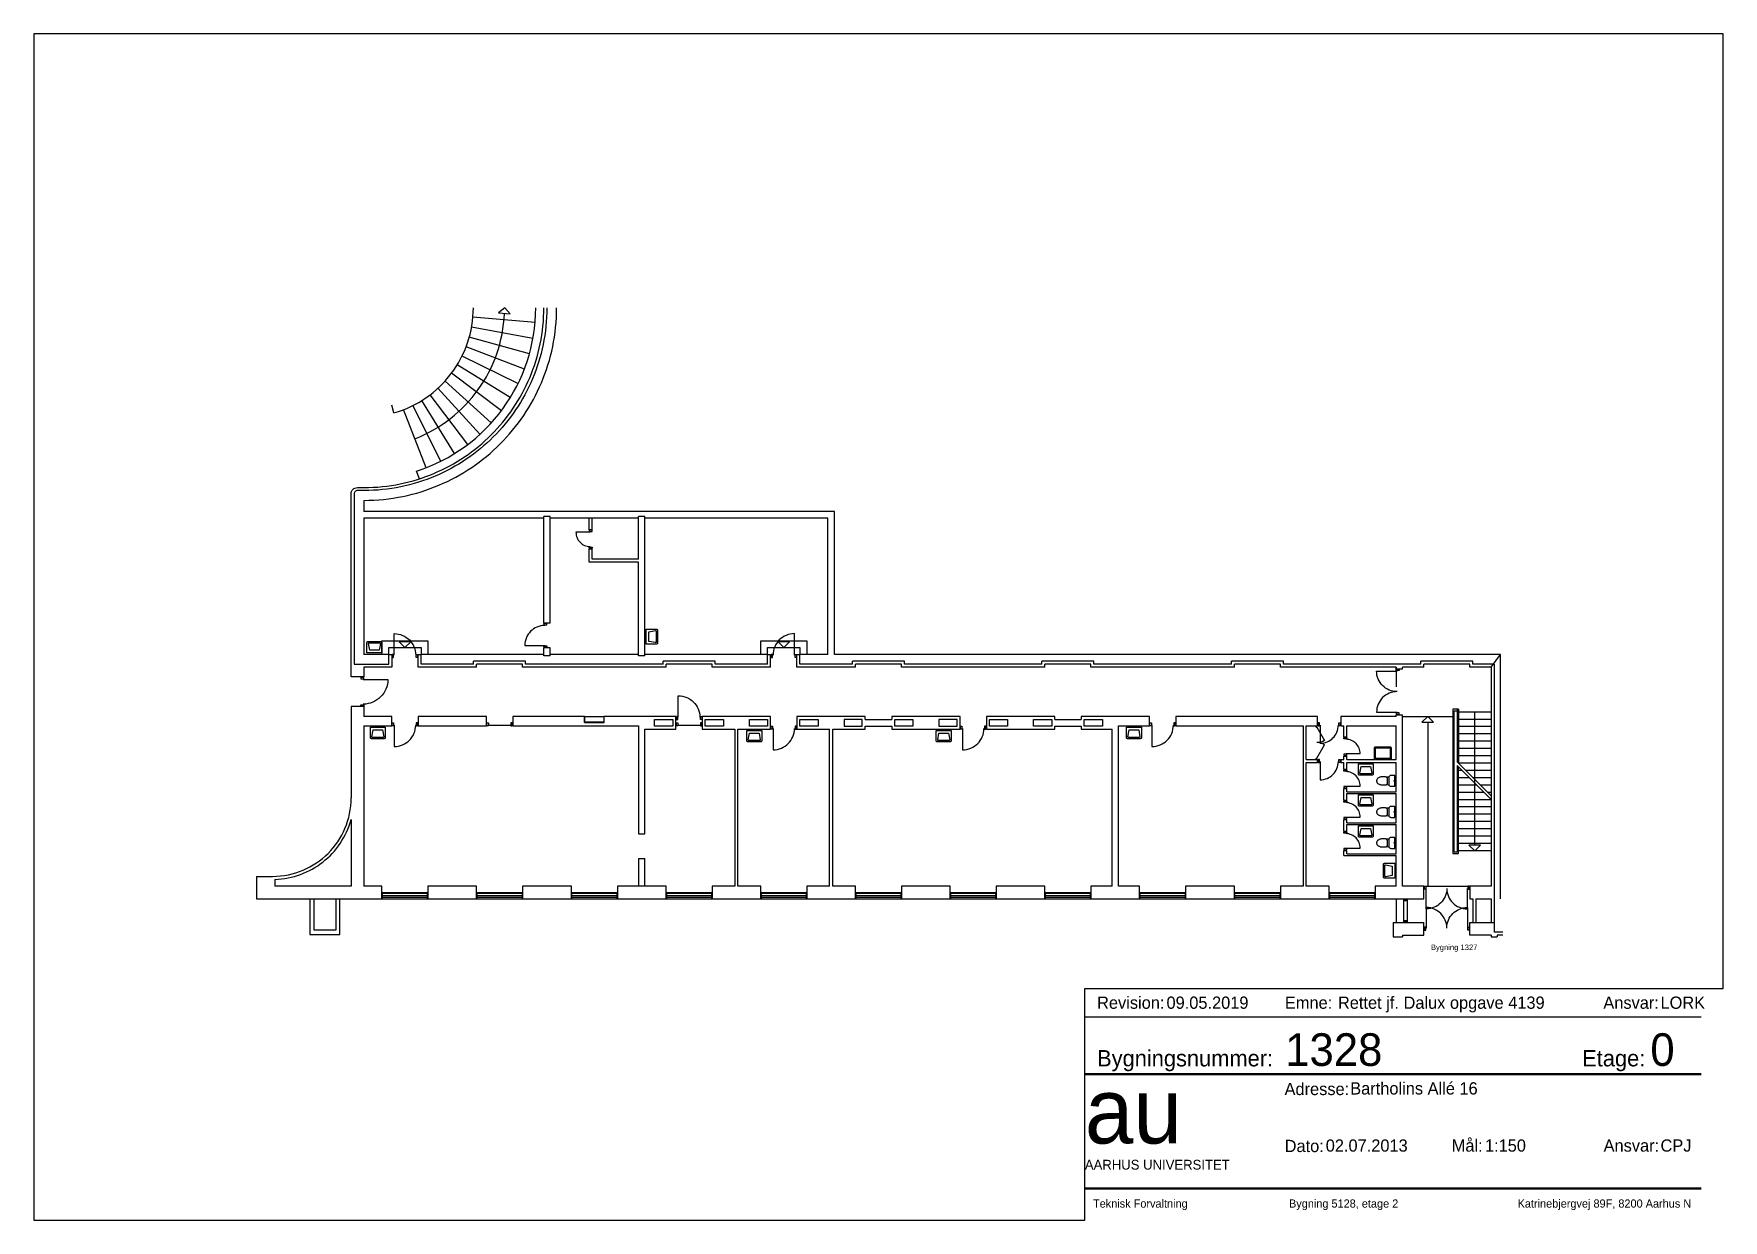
# Paper-space layout 'A3_pdf_liggende' of a CAD drawing. Header units: millimetres. Extents: x 0 to 414, y 0 to 291.
# The model-space entities are those that its viewports show. They can reach past a viewport. Long polylines and large blocks are cut down to what shows.
import ezdxf

# ---------------------------------------------------------------- set-up
doc = ezdxf.new("R2010")
doc.units = ezdxf.units.MM
doc.header["$LTSCALE"] = 100
doc.linetypes.add('HIDDEN', pattern=[5, 4, -1])
for name, color, linetype in [('A10--T', 1, 'Continuous'), ('A12----', 1, 'Continuous'), ('A21----', 7, 'Continuous'), ('a22--l-', 1, 'Continuous'), ('A22--U-', 3, 'Continuous'), ('A24----', 1, 'Continuous'), ('A314---', 1, 'Continuous'), ('A314-S-', 8, 'Continuous'), ('A321---', 1, 'Continuous'), ('A59----', 2, 'Continuous'), ('A89--Y-', 12, 'Continuous')]:
    doc.layers.add(name, color=color, linetype=linetype)
doc.layers.add('tegningsopsætning', color=7, linetype='Continuous', lineweight=50)
doc.styles.add('ARIAL', font='arial.ttf')
doc.styles.add('ISO', font='ISO')
doc.styles.add('tegningshoved str 3', font='', dxfattribs={"height": 3})
doc.styles.add('tegningshoved str 8', font='', dxfattribs={"height": 8})
doc.styles.get('tegningshoved str 3').set_extended_font_data('AU Passata')
doc.styles.get('tegningshoved str 8').set_extended_font_data('AU Passata')

psp = doc.layouts.new('A3_pdf_liggende')

msp = doc.modelspace()

# ---------------------------------------------------------------- texts
at = {"layer": 'A10--T', "insert": (-138954306.2748339, 257875380.8137991), "char_height": 200, "attachment_point": 1, "style": 'ARIAL'}
msp.add_mtext_dynamic_manual_height_columns('Bygning 1327', width=2016.190558969975, gutter_width=12.5, heights=[0], dxfattribs=at)

# ---------------------------------------------------------------- blocks, each defined once
blk = doc.blocks.new('Tegningshoved')
at = {"layer": 'tegningsopsætning'}
for points in [[(0, 28), (151, 28)], [(0, 0), (151, 0)]]:
    blk.add_lwpolyline(points, dxfattribs=at)
at = {"layer": 'tegningsopsætning', "attachment_point": 1}
for s, width, insert, char_height in [('{\\fAU Passata|b0|i0|c0|p34;Bygningsnummer:}', 14.03900471071165, (3, 33.88922170289322), 4), ('{\\fAU Passata|b0|i0|c0|p34;Etage:}', 14.03900471071165, (121.8182971582273, 33.88922170289311), 4), ('{\\fAU Passata|b0|i0|c0|p34;Adresse:}', 14.03900471071165, (48.9167596613179, 25.85582350416337), 3), ('{\\fAU Passata|b0|i0|c0|p34;Mål:}', 14.03900471071165, (89.85481237620115, 12), 3), ('{\\fAU Passata|b0|i0|c0|p34;Dato:}', 14.03900471071165, (48.94084673194663, 11.89754353429782), 3), ('{\\fAU Passata|b0|i0|c0|p34;Ansvar:}', 14.03900471071165, (127.0638970821128, 12), 3), ('{\\fAU Passata|b0|i0|c0|p34;AARHUS UNIVERSITET}', 76.89423923080062, (0, 7), 2.4)]:
    blk.add_mtext_dynamic_manual_height_columns(s, width=width, gutter_width=1250, heights=[0], dxfattribs=dict(at, insert=insert, char_height=char_height))
at = {"layer": 'tegningsopsætning', "attachment_point": 1, "style": 'ISO'}
for s, width, heights, insert, char_height in [('{\\fAU Peto|b0|i0|c0|p82;au}', 20.89139459451155, [10], (0, 27), 16), ('{\\fAU Passata Light|b0|i0|c0|p34;Teknisk Forvaltning^I^I^I^IBygning 5128, etage 2^I^I^I^IKatrinebjergvej 89F, 8200 Aarhus N^I^I}', 148.2946488138783, [0], (2, -2.709877574502343), 2)]:
    blk.add_mtext_dynamic_manual_height_columns(s, width=width, gutter_width=1250, heights=heights, dxfattribs=dict(at, insert=insert, char_height=char_height))
blk = doc.blocks.new('aml. tegningshoved blok')
blk.add_blockref('Tegningshoved', (-156.3599998323257, 7.799705470275654))
at = {"layer": 'tegningsopsætning'}
for tag, p, height, style in [('XXXX', (-107.2836100209864, 37.79970547027565), 8, 'tegningshoved str 8'), ('X', (-17.84408773087836, 37.79970547027565), 8, 'tegningshoved str 8'), ('XXX', (-91.35999983232574, 30.79970547027565), 3, 'tegningshoved str 3'), ('XX.XX.2012', (-97.35999983232574, 16.79970547027565), 3, 'tegningshoved str 3'), ('1:XXX', (-58.35999983232574, 16.79970547027565), 3, 'tegningshoved str 3'), ('XXX', (-15.35999983232574, 16.79970547027565), 3, 'tegningshoved str 3')]:
    blk.add_attdef(tag, p, '', height=height, dxfattribs=dict(at, style=style))
blk = doc.blocks.new('Rev. blok')
for points in [[(-151, 11.00000005924682), (0, 11.00000005924682)], [(-151, 4.000000059246815), (0, 4.000000059246815)]]:
    blk.add_lwpolyline(points)
at = {"char_height": 3, "attachment_point": 1, "style": 'tegningshoved str 3'}
for s, insert in [('Revision:', (-148, 9.000000059246815)), ('Emne:', (-102, 9.000000059246815)), ('Ansvar:', (-24, 9.000000059246815))]:
    blk.add_mtext_dynamic_manual_height_columns(s, width=7, gutter_width=15, heights=[0], dxfattribs=dict(at, insert=insert))
at = {"style": 'tegningshoved str 3'}
for tag, p in [('XX.XX.2012', (-131, 6.000000059246815)), ('XXX', (-89, 6.000000059246815)), ('XXX', (-10, 6.000000059246815))]:
    blk.add_attdef(tag, p, '', height=3, dxfattribs=at)
blk = doc.blocks.new('V169A3')
for p, q in [((1690, 204.9999999999927), (0, 204.9999999999927)), ((1690, 54.99999999998909), (0, 54.99999999998909))]:
    blk.add_line(p, q)
blk = doc.blocks.new('PIL')
for p, q in [((0, 0), (-212.1320343559637, -212.1320343559637)), ((0, 7.276e-12), (212.1320343559637, -212.1320343559564)), ((-212.1320343559637, -212.1320343559637), (212.1320343559746, -212.1320343559637))]:
    blk.add_line(p, q)
blk = doc.blocks.new('D169D')
for points in [[(20, 110), (70, 110), (70, 0), (20, 0)], [(1670, 0), (1670, 110), (1620, 110), (1620, 0)]]:
    blk.add_lwpolyline(points, close=True)
for points in [[(844.9999999999982, 30, -0.4142135623730951), (89.99999999999454, -725.0000000000036), (89.99999999999454, 30)], [(844.9999999999964, 30, 0.4142135623730951), (1600, -725.0000000000036), (1600, 30)]]:
    blk.add_lwpolyline(points, format="xyb")
blk = doc.blocks.new('HV')
for points in [[(-235, -470, -0.4142135623730951), (-275, -430), (-275, -50), (275, -50), (275, -430, -0.4142135623730951), (235, -470)], [(-200.9562515292782, -420, -0.4689210488120354), (-220.6218916289799, -396.3582147963461), (-175, -150), (175, -150), (220.6218916289799, -396.3582147963461, -0.4689210488120356), (200.9562515292782, -420)]]:
    blk.add_lwpolyline(points, format="xyb", close=True)
blk = doc.blocks.new('TOI')
blk.add_lwpolyline([(-200, -200, 0.4142135623730951), (-125, -275), (125, -275, 0.4142135623730951), (200, -200), (200, -50), (-200, -50)], format="xyb", close=True)
blk.add_lwpolyline([(-132.2446960051893, -274.6492758400746), (-141.9837119652075, -375.0000000091859, 0.0557223020200318), (-149.9999999974971, -446.7073538793193), (-150, -500, 0.067325895239371), (-137.8636622487393, -589.7227315415512, 0.0797058162322264), (-106.0660171779746, -659.4284078790515, 0.1071248465941432), (-53.87955436162883, -710.0635837497539, 0.1401255773500056), (0, -725.4658166501031, 0.1401255773500056), (53.87955436162883, -710.0635837497539, 0.107124846594143), (106.0660171779746, -659.4284078790515, 0.0797058162323701), (137.8636622487684, -589.7227315414348, 0.0673258952392976), (150, -500), (150, -446.7073538793193, 0.0557223020191417), (141.9837119679651, -375.00000001031), (132.2446959978188, -274.6492758227178)], format="xyb")
blk.add_lwpolyline([(141.9837119581352, -375), (94.29769421648234, -325), (-94.29769421202946, -325), (-141.9837119589502, -375)])
at = {"const_width": 19.75}
blk.add_lwpolyline([(-10.125, -96.95899457277847, 1), (10.125, -96.95899457277847, 1)], format="xyb", close=True, dxfattribs=at)
blk = doc.blocks.new('RENGVASK')
blk.add_line((-305, -35), (305, -35))
blk.add_lwpolyline([(300, 0, -0.4142135623730951), (305, -5), (305, -425, -0.4142135623730951), (270, -460), (-270, -460, -0.4142135623730951), (-305, -425), (-305, -5, -0.4142135623730951), (-300, 0)], format="xyb", close=True)
blk.add_lwpolyline([(260, -35, -0.4142135623730951), (270, -45), (270, -415, -0.4142135623730951), (260, -425), (-260, -425, -0.4142135623730951), (-270, -415), (-270, -45, -0.4142135623730951), (-260, -35)], format="xyb")
blk = doc.blocks.new('D71V')
for p, q in [((70, 110.0424046834014), (20, 110.0424046834014)), ((20, 110.0424046834014), (20, 0.0424046834014007)), ((20, 0.0424046834014007), (70, 0.0424046834014007)), ((70, 0.0424046834014007), (70, 110.0424046834014)), ((90, 28.39798818088457), (90, -491.6020118191154)), ((639.9999999999927, 0.0424046834014007), (639.9999999999927, 110.0424046834014)), ((639.9999999999927, 110.0424046834014), (689.9999999999927, 110.0424046834014)), ((689.9999999999927, 0.0424046834014007), (639.9999999999927, 0.0424046834014007)), ((689.9999999999927, 110.0424046834014), (689.9999999999927, 0.0424046834014007))]:
    blk.add_line(p, q)
blk.add_arc((91.4526085618927, 37.01359868510917), 528.617606347337, 269.8425545354011, 359.0661302777675)
blk = doc.blocks.new('D85V')
for points in [[(70, 110.0424046834014), (20, 110.0424046834014), (20, 0.0424046834014007), (70, 0.0424046834014007)], [(830, 0.0424046834014007), (780, 0.0424046834014007), (780, 110.0424046834014), (830, 110.0424046834014)]]:
    blk.add_lwpolyline(points, close=True)
blk.add_lwpolyline([(90, 30.0424046834014), (90, -639.9575953165986, 0.4142135623730951), (760, 30.0424046834014)], format="xyb")
blk = doc.blocks.new('D97V')
for points in [[(20, 0), (20, 110), (70, 110), (70, 0)], [(950, 0), (950, 110), (900, 110), (900, 0)]]:
    blk.add_lwpolyline(points, close=True)
blk.add_lwpolyline([(90, 30), (90, -760, 0.4142135623730951), (880, 30, 0.4142135623730951)], format="xyb")
blk = doc.blocks.new('V169')
for p, q in [((-10, 110), (-1680, 110)), ((-10, 50), (-1680, 50))]:
    blk.add_line(p, q)
blk.add_lwpolyline([(-9.999999999992724, 7.276e-12), (-10, 230), (-1680, 230), (-1680, -7.276e-12)], close=True)
blk = doc.blocks.new('D109H')
for points in [[(-1070, 109.9999999999927), (-1020, 109.9999999999927), (-1020, 0), (-1070, 0)], [(-19.99999999999272, 110), (-69.99999999999272, 110), (-69.99999999999272, 3.638e-12), (-19.99999999999272, 3.638e-12)]]:
    blk.add_lwpolyline(points, close=True)
blk.add_lwpolyline([(-89.99999999999272, 30.00000000000364), (-89.99999999999272, -879.9999999999854, -0.4142135623730933), (-1000, 30)], format="xyb")
blk = doc.blocks.new('D97H')
for points in [[(-950, 110), (-900, 110), (-900, 0), (-950, 0)], [(-20, 0), (-20, 110), (-70, 110), (-70, 0)]]:
    blk.add_lwpolyline(points, close=True)
blk.add_lwpolyline([(-90, 30), (-90, -760, -0.4142135623730951), (-880, 30)], format="xyb")
blk = doc.blocks.new('D91H')
for points in [[(-839.9999999999927, 110.0424046833978), (-889.9999999999927, 110.0424046833978), (-889.9999999999927, 0.0424046833977627), (-839.9999999999927, 0.0424046833977627)], [(-19.99999999999272, 0.0424046833977627), (-69.99999999999272, 0.0424046833977627), (-69.99999999999272, 110.0424046833978), (-19.99999999999272, 110.0424046833978)]]:
    blk.add_lwpolyline(points, close=True)
blk.add_lwpolyline([(-819.9999999999927, 30.04240468339776, 0.4142135623730951), (-89.99999999999272, -699.9575953166022), (-89.99999999999272, 30.04240468339776)], format="xyb")

# ---------------------------------------------------------------- linework, layer by layer
msp.add_line((-138952097.2756885, 257885576.7721266), (-138951747.2756885, 257886046.7721266))
at = {"layer": 'A12----'}
for p, q in [((-138993507.2756885, 257891706.7721266), (-138993507.2756885, 257891296.7721266)), ((-138976217.2756885, 257891296.7721267), (-138993507.2756885, 257891296.7721266)), ((-138976217.2756884, 257886046.7721266), (-138976217.2756885, 257891296.7721267)), ((-138993507.2756885, 257891046.7721266), (-138993507.2756885, 257886046.7721266)), ((-138986897.2756885, 257891046.7721266), (-138993507.2756885, 257891046.7721266)), ((-138983417.2756885, 257891046.7721266), (-138986667.2756885, 257891046.7721266)), ((-138976467.2756885, 257891046.7721266), (-138983187.2756885, 257891046.7721266)), ((-138976467.2756885, 257886046.7721266), (-138976467.2756885, 257891046.7721266)), ((-138992597.2756885, 257886046.7721266), (-138993507.2756885, 257886046.7721266)), ((-138986897.2756885, 257886046.7721266), (-138991407.2756885, 257886046.7721267)), ((-138983417.2756885, 257886046.7721267), (-138986667.2756885, 257886046.7721266)), ((-138978677.2756885, 257886046.7721266), (-138983187.2756885, 257886046.7721266)), ((-138976467.2756885, 257886046.7721266), (-138977487.2756885, 257886046.7721267)), ((-138951747.2756885, 257886046.7721266), (-138976217.2756884, 257886046.7721266)), ((-138951747.2756885, 257877056.7721267), (-138951747.2756885, 257886046.7721266))]:
    msp.add_line(p, q, dxfattribs=at)
for points in [[(-138995492.2756885, 257877056.7721267), (-138995492.2756885, 257875756.7721266), (-138994392.2756885, 257875756.7721266), (-138994392.2756885, 257877056.7721267)], [(-138994542.2756885, 257877056.7721267), (-138994542.2756885, 257875906.7721266), (-138995342.2756885, 257875906.7721266), (-138995342.2756885, 257877056.7721266)]]:
    msp.add_lwpolyline(points, dxfattribs=at)
msp.add_arc((-138993507.2756885, 257898786.7721266), 7079.999999999985, 270, 0, dxfattribs=at)
at = {"layer": 'A21----'}
for p, q in [((-138991517.2756885, 257886046.7721267), (-138991407.2756885, 257886046.7721267)), ((-138991517.2756884, 257885576.7721266), (-138991517.2756885, 257886046.7721267)), ((-138989367.2756885, 257885576.7721266), (-138991517.2756884, 257885576.7721266)), ((-138991407.2756885, 257885686.7721266), (-138991407.2756885, 257886046.7721267)), ((-138989477.2756885, 257885686.7721266), (-138991407.2756885, 257885686.7721266)), ((-138989477.2756885, 257885686.7721266), (-138989477.2756885, 257885796.7721267)), ((-138987567.2756885, 257885796.7721266), (-138989477.2756885, 257885796.7721267)), ((-138987677.2756885, 257885686.7721266), (-138989367.2756885, 257885686.7721266)), ((-138989367.2756885, 257885576.7721266), (-138989367.2756885, 257885686.7721266)), ((-138987677.2756885, 257885576.7721266), (-138987677.2756885, 257885686.7721266)), ((-138982407.2756885, 257885576.7721266), (-138987677.2756885, 257885576.7721266)), ((-138987567.2756885, 257885686.7721267), (-138987567.2756885, 257885796.7721266)), ((-138982517.2756885, 257885686.7721266), (-138987567.2756885, 257885686.7721267)), ((-138982517.2756885, 257885686.7721266), (-138982517.2756885, 257885796.7721267)), ((-138980607.2756885, 257885796.7721266), (-138982517.2756885, 257885796.7721267)), ((-138980717.2756885, 257885686.7721267), (-138982407.2756885, 257885686.7721267)), ((-138982407.2756885, 257885576.7721266), (-138982407.2756885, 257885686.7721267)), ((-138980717.2756885, 257885576.7721266), (-138980717.2756885, 257885686.7721267)), ((-138978567.2756885, 257885576.7721266), (-138980717.2756885, 257885576.7721266)), ((-138980607.2756885, 257885686.7721267), (-138980607.2756885, 257885796.7721266)), ((-138978677.2756885, 257885686.7721266), (-138980607.2756885, 257885686.7721267)), ((-138978677.2756885, 257885686.7721266), (-138978677.2756885, 257886046.7721266)), ((-138978677.2756885, 257886046.7721266), (-138978567.2756885, 257886046.7721266)), ((-138978567.2756885, 257885576.7721266), (-138978567.2756885, 257886046.7721266)), ((-138977597.2756885, 257885576.7721266), (-138977597.2756885, 257886046.7721267)), ((-138977597.2756885, 257886046.7721267), (-138977487.2756885, 257886046.7721267)), ((-138975447.2756885, 257885576.7721266), (-138977597.2756885, 257885576.7721266)), ((-138977487.2756885, 257885686.7721267), (-138977487.2756885, 257886046.7721267)), ((-138975557.2756885, 257885686.7721266), (-138977487.2756885, 257885686.7721267)), ((-138975557.2756885, 257885686.7721266), (-138975557.2756885, 257885796.7721266)), ((-138973647.2756885, 257885796.7721267), (-138975557.2756885, 257885796.7721266)), ((-138973757.2756885, 257885686.7721266), (-138975447.2756884, 257885686.7721267)), ((-138975447.2756885, 257885576.7721266), (-138975447.2756884, 257885686.7721267)), ((-138973757.2756885, 257885576.7721266), (-138973757.2756885, 257885686.7721266)), ((-138968487.2756885, 257885576.7721266), (-138973757.2756885, 257885576.7721266)), ((-138973647.2756885, 257885686.7721266), (-138973647.2756885, 257885796.7721267)), ((-138968597.2756885, 257885686.7721267), (-138973647.2756885, 257885686.7721266)), ((-138968597.2756885, 257885686.7721267), (-138968597.2756885, 257885796.7721267)), ((-138966687.2756885, 257885796.7721266), (-138968597.2756885, 257885796.7721267)), ((-138968487.2756885, 257885576.7721266), (-138968487.2756885, 257885686.7721266)), ((-138966797.2756885, 257885686.7721266), (-138968487.2756885, 257885686.7721266)), ((-138966797.2756885, 257885576.7721266), (-138966797.2756885, 257885686.7721266)), ((-138961527.2756885, 257885576.7721266), (-138966797.2756885, 257885576.7721266)), ((-138966687.2756885, 257885686.7721266), (-138966687.2756885, 257885796.7721266)), ((-138961637.2756885, 257885686.7721266), (-138966687.2756885, 257885686.7721266)), ((-138961637.2756885, 257885686.7721266), (-138961637.2756885, 257885796.7721267)), ((-138959727.2756885, 257885796.7721267), (-138961637.2756885, 257885796.7721267)), ((-138959837.2756885, 257885686.7721267), (-138961527.2756885, 257885686.7721266)), ((-138961527.2756885, 257885576.7721266), (-138961527.2756885, 257885686.7721266)), ((-138959837.2756885, 257885576.7721266), (-138959837.2756885, 257885686.7721267)), ((-138955577.2756885, 257885576.7721267), (-138959837.2756885, 257885576.7721266)), ((-138959727.2756885, 257885686.7721267), (-138959727.2756885, 257885796.7721267)), ((-138954677.2756884, 257885686.7721266), (-138959727.2756885, 257885686.7721267)), ((-138955577.2756885, 257885516.7721266), (-138955577.2756885, 257885576.7721267)), ((-138955347.2756885, 257885516.7721267), (-138955347.2756885, 257885576.7721266)), ((-138954567.2756885, 257885576.7721266), (-138955347.2756885, 257885576.7721266)), ((-138952767.2756885, 257885796.7721267), (-138954677.2756885, 257885796.7721266)), ((-138954677.2756884, 257885686.7721266), (-138954677.2756885, 257885796.7721266)), ((-138954567.2756885, 257885576.7721266), (-138954567.2756885, 257885686.7721266)), ((-138952877.2756885, 257885686.7721266), (-138954567.2756885, 257885686.7721266)), ((-138952877.2756885, 257885576.7721266), (-138952877.2756885, 257885686.7721266)), ((-138952097.2756885, 257885576.7721266), (-138952877.2756885, 257885576.7721266)), ((-138952767.2756885, 257885686.7721266), (-138952767.2756885, 257885796.7721267)), ((-138951987.2756885, 257885686.7721266), (-138952767.2756885, 257885686.7721266)), ((-138952097.2756885, 257885576.7721266), (-138952097.2756885, 257877526.7721266)), ((-138951987.2756885, 257885686.7721266), (-138951987.2756884, 257876196.7721266)), ((-138955577.2756885, 257885516.7721266), (-138955347.2756885, 257885516.7721267)), ((-138993977.2756885, 257884126.7721267), (-138993977.2756885, 257880776.7721267)), ((-138993507.2756885, 257884126.7721267), (-138993977.2756885, 257884126.7721267)), ((-138993507.2756885, 257884126.7721267), (-138993507.2756884, 257883766.7721266)), ((-138993507.2756885, 257883416.7721266), (-138993507.2756885, 257877526.7721267)), ((-138993977.2756885, 257879971.8497701), (-138993977.2756885, 257877526.7721267)), ((-138997457.2756885, 257877886.7721266), (-138997457.2756885, 257877056.7721266)), ((-138997457.2756885, 257877886.7721266), (-138996867.2756885, 257877886.7721266)), ((-138996777.2756885, 257877778.1224305), (-138996777.2756885, 257877526.7721267)), ((-138993977.2756885, 257877526.7721267), (-138996777.2756885, 257877526.7721267)), ((-138992847.2756885, 257877526.7721266), (-138993507.2756885, 257877526.7721267)), ((-138992847.2756885, 257877056.7721266), (-138992847.2756885, 257877526.7721266)), ((-138989367.2756885, 257877526.7721266), (-138991157.2756885, 257877526.7721267)), ((-138991157.2756885, 257877526.7721267), (-138991157.2756885, 257877056.7721266)), ((-138989367.2756885, 257877056.7721266), (-138989367.2756885, 257877526.7721266)), ((-138987677.2756885, 257877526.7721267), (-138987677.2756885, 257877056.7721266)), ((-138985887.2756885, 257877526.7721267), (-138987677.2756885, 257877526.7721267)), ((-138985887.2756885, 257877056.7721266), (-138985887.2756885, 257877526.7721267)), ((-138984197.2756885, 257877526.7721267), (-138984197.2756885, 257877056.7721266)), ((-138982407.2756885, 257877526.7721267), (-138984197.2756885, 257877526.7721267)), ((-138982407.2756885, 257877056.7721266), (-138982407.2756885, 257877526.7721267)), ((-138979877.2756885, 257877526.7721266), (-138980717.2756885, 257877526.7721266)), ((-138980717.2756885, 257877526.7721266), (-138980717.2756886, 257877056.7721267)), ((-138978927.2756885, 257877526.7721267), (-138979767.2756885, 257877526.7721266)), ((-138978927.2756885, 257877056.7721267), (-138978927.2756885, 257877526.7721267)), ((-138973757.2756885, 257877526.7721266), (-138973757.2756885, 257877056.7721267)), ((-138971967.2756885, 257877526.7721266), (-138973757.2756885, 257877526.7721266)), ((-138971967.2756885, 257877056.7721267), (-138971967.2756885, 257877526.7721266)), ((-138966797.2756885, 257877526.7721267), (-138966797.2756885, 257877056.7721266)), ((-138966017.2756885, 257877526.7721267), (-138966797.2756885, 257877526.7721267)), ((-138965007.2756885, 257877526.7721267), (-138965787.2756885, 257877526.7721267)), ((-138965007.2756885, 257877056.7721266), (-138965007.2756885, 257877526.7721267)), ((-138959837.2756885, 257877526.7721267), (-138959837.2756885, 257877056.7721267)), ((-138958997.2756885, 257877526.7721267), (-138959837.2756885, 257877526.7721267)), ((-138958047.2756885, 257877526.7721267), (-138958887.2756885, 257877526.7721266)), ((-138958047.2756884, 257877056.7721267), (-138958047.2756885, 257877526.7721267)), ((-138955577.2756885, 257877526.7721267), (-138956357.2756885, 257877526.7721266)), ((-138956357.2756885, 257877526.7721266), (-138956357.2756885, 257877056.7721266)), ((-138954567.2756885, 257877526.7721266), (-138955347.2756885, 257877526.7721267)), ((-138954567.2756885, 257877056.7721267), (-138954567.2756885, 257877526.7721266)), ((-138952097.2756885, 257877526.7721266), (-138952877.2756885, 257877526.7721266)), ((-138952877.2756885, 257877526.7721266), (-138952877.2756885, 257877056.7721266)), ((-138997457.2756885, 257877056.7721266), (-138992847.2756885, 257877056.7721266)), ((-138992847.2756885, 257877056.7721266), (-138992847.2756885, 257877056.7721266)), ((-138991157.2756885, 257877056.7721266), (-138989367.2756885, 257877056.7721266)), ((-138989367.2756885, 257877056.7721266), (-138989367.2756885, 257877056.7721266)), ((-138987677.2756885, 257877056.7721266), (-138985887.2756885, 257877056.7721266)), ((-138985887.2756885, 257877056.7721266), (-138985887.2756885, 257877056.7721266)), ((-138984197.2756885, 257877056.7721266), (-138982407.2756885, 257877056.7721266)), ((-138982407.2756885, 257877056.7721266), (-138982407.2756885, 257877056.7721266)), ((-138980717.2756886, 257877056.7721267), (-138978927.2756885, 257877056.7721267)), ((-138978927.2756885, 257877056.7721267), (-138978927.2756885, 257877056.7721267)), ((-138973757.2756885, 257877056.7721267), (-138971967.2756885, 257877056.7721267)), ((-138971967.2756885, 257877056.7721267), (-138971967.2756885, 257877056.7721267)), ((-138966797.2756885, 257877056.7721266), (-138965007.2756885, 257877056.7721266)), ((-138965007.2756885, 257877056.7721266), (-138965007.2756885, 257877056.7721266)), ((-138959837.2756885, 257877056.7721267), (-138958047.2756884, 257877056.7721267)), ((-138958047.2756884, 257877056.7721267), (-138958047.2756884, 257877056.7721267)), ((-138956357.2756885, 257877056.7721266), (-138954567.2756885, 257877056.7721267)), ((-138954567.2756885, 257877056.7721267), (-138954567.2756885, 257877056.7721267)), ((-138952877.2756885, 257877056.7721266), (-138952767.2756885, 257877056.7721266)), ((-138952767.2756885, 257877056.7721266), (-138952767.2756885, 257876196.7721266)), ((-138952657.2756885, 257877056.7721267), (-138952657.2756885, 257876196.7721266)), ((-138952657.2756885, 257877056.7721267), (-138952097.2756885, 257877056.7721267)), ((-138952097.2756885, 257877056.7721267), (-138952097.2756884, 257876196.7721266)), ((-138955697.2756885, 257876196.7721267), (-138954567.2756885, 257876196.7721266)), ((-138955697.2756885, 257876196.7721267), (-138955697.2756885, 257875666.7721267)), ((-138955697.2756885, 257875666.7721267), (-138955347.2756885, 257875666.7721266)), ((-138955347.2756885, 257875726.7721266), (-138954567.2756885, 257875726.7721266)), ((-138955347.2756885, 257875726.7721266), (-138955347.2756885, 257875666.7721266)), ((-138954567.2756885, 257875726.7721266), (-138954567.2756885, 257876196.7721266)), ((-138952877.2756885, 257875726.7721267), (-138952877.2756885, 257876196.7721266)), ((-138952877.2756885, 257876196.7721266), (-138951987.2756885, 257876196.7721266)), ((-138952097.2756885, 257875726.7721266), (-138952877.2756885, 257875726.7721267)), ((-138952097.2756885, 257875726.7721266), (-138952097.2756885, 257875666.7721267)), ((-138952097.2756885, 257875666.7721267), (-138951867.2756885, 257875666.7721267)), ((-138951987.2756885, 257876196.7721266), (-138951987.2756885, 257875836.7721266)), ((-138951664.447236, 257875836.7721267), (-138951987.2756885, 257875836.7721266)), ((-138951867.2756885, 257875726.7721266), (-138951867.2756885, 257875666.7721267)), ((-138951867.2756885, 257875726.7721266), (-138951867.2756885, 257875666.7721267)), ((-138951664.447236, 257875726.7721266), (-138951867.2756885, 257875726.7721266))]:
    msp.add_line(p, q, dxfattribs=at)
at = {"layer": 'A21----', "color": 15}
msp.add_line((-138955577.2756885, 257877056.7721267), (-138955577.2756885, 257876196.7721267), dxfattribs=at)
at = {"layer": 'A21----'}
msp.add_lwpolyline([(-138986787.2756885, 257898786.7721266, -0.4142135623730932), (-138993507.2756885, 257892066.7721266), (-138993747.2756885, 257892066.7721266, 0.4142135623730951), (-138993867.2756885, 257891946.7721266), (-138993867.2756885, 257885686.7721267), (-138992597.2756885, 257885686.7721267), (-138992597.2756885, 257886046.7721266), (-138992487.2756885, 257886046.7721267), (-138992487.2756885, 257885576.7721266), (-138993507.2756885, 257885576.7721266), (-138993507.2756885, 257885216.7721266), (-138993977.2756885, 257885216.7721267), (-138993977.2756885, 257891946.7721266, -0.4142135623730951), (-138993747.2756885, 257892176.7721266), (-138993507.2756885, 257892176.7721266, 0.4142135623730932), (-138986897.2756885, 257898786.7721266, 0.4142135623730932)], format="xyb", dxfattribs=at)
for points in [[(-138976402.2756885, 257877526.7721267), (-138977237.2756885, 257877526.7721267), (-138977237.2756885, 257877056.7721267), (-138975447.2756885, 257877056.7721266)], [(-138975447.2756885, 257877056.7721266), (-138975447.2756885, 257877056.7721266), (-138975447.2756885, 257877526.7721266), (-138976282.2756885, 257877526.7721267)]]:
    msp.add_lwpolyline(points, dxfattribs=at)
for points in [[(-138968487.2756885, 257877056.7721266), (-138968487.2756885, 257877056.7721266), (-138968487.2756885, 257877526.7721267), (-138970277.2756885, 257877526.7721266), (-138970277.2756885, 257877056.7721266)], [(-138961527.2756885, 257877056.7721266), (-138961527.2756885, 257877056.7721266), (-138961527.2756885, 257877526.7721267), (-138963317.2756885, 257877526.7721267), (-138963317.2756885, 257877056.7721266)]]:
    msp.add_lwpolyline(points, close=True, dxfattribs=at)
for radius, start, end in [(2890, 270, 0), (3000, 271.7191313942162, 344.4364251535422)]:
    msp.add_arc((-138996867.2756885, 257880776.7721267), radius, start, end, dxfattribs=at)
at = {"layer": 'a22--l-'}
for p, q in [((-138958519.2756885, 257883366.7721266), (-138958519.2756885, 257883416.7721267)), ((-138958519.2756885, 257883366.7721266), (-138958497.2756885, 257883366.7721267)), ((-138958497.2756885, 257883366.7721267), (-138958497.2756885, 257883416.7721266)), ((-138958519.2756885, 257882236.7721267), (-138958497.2756885, 257882236.7721266)), ((-138958519.2756885, 257882186.7721266), (-138958519.2756885, 257882236.7721267)), ((-138958497.2756885, 257882186.7721267), (-138958497.2756885, 257882236.7721266))]:
    msp.add_line(p, q, dxfattribs=at)
at = {"layer": 'A22--U-'}
for p, q in [((-138986897.2756885, 257887196.7721266), (-138986897.2756885, 257891106.7721266)), ((-138986667.2756885, 257891106.7721266), (-138986897.2756885, 257891106.7721266)), ((-138986667.2756885, 257887196.7721266), (-138986667.2756885, 257891106.7721266)), ((-138985227.2756885, 257890626.7721266), (-138985227.2756885, 257891046.7721266)), ((-138985117.2756885, 257890626.7721267), (-138985227.2756885, 257890626.7721266)), ((-138985117.2756885, 257890626.7721267), (-138985117.2756885, 257891046.7721266)), ((-138983417.2756885, 257889546.7721266), (-138983417.2756885, 257891106.7721267)), ((-138983187.2756885, 257891106.7721266), (-138983417.2756885, 257891106.7721267)), ((-138983187.2756885, 257885986.7721267), (-138983187.2756885, 257891106.7721266)), ((-138985117.2756885, 257889916.7721266), (-138985227.2756885, 257889916.7721266)), ((-138985227.2756885, 257889436.7721267), (-138985227.2756885, 257889916.7721266)), ((-138985117.2756885, 257889546.7721267), (-138985117.2756885, 257889916.7721266)), ((-138983417.2756885, 257889436.7721266), (-138985227.2756885, 257889436.7721267)), ((-138983417.2756885, 257889546.7721266), (-138985117.2756885, 257889546.7721267)), ((-138983417.2756885, 257885986.7721266), (-138983417.2756885, 257889436.7721266)), ((-138986667.2756885, 257887196.7721266), (-138986897.2756885, 257887196.7721266)), ((-138986897.2756885, 257885986.7721266), (-138986897.2756885, 257886286.7721266)), ((-138986667.2756885, 257886286.7721266), (-138986897.2756885, 257886286.7721266)), ((-138986667.2756885, 257885986.7721267), (-138986667.2756885, 257886286.7721266)), ((-138986667.2756885, 257885986.7721267), (-138986897.2756885, 257885986.7721266)), ((-138983187.2756885, 257885986.7721267), (-138983417.2756885, 257885986.7721266)), ((-138992487.2756885, 257883766.7721267), (-138993507.2756884, 257883766.7721266)), ((-138992487.2756885, 257883416.7721266), (-138992487.2756885, 257883766.7721267)), ((-138991517.2756885, 257883766.7721267), (-138991517.2756885, 257883416.7721266)), ((-138989007.2756885, 257883766.7721266), (-138991517.2756885, 257883766.7721267)), ((-138989007.2756885, 257883416.7721266), (-138989007.2756885, 257883766.7721266)), ((-138985407.2756884, 257883766.7721267), (-138988037.2756885, 257883766.7721267)), ((-138988037.2756885, 257883766.7721267), (-138988037.2756885, 257883416.7721266)), ((-138985407.2756885, 257883536.7721266), (-138985407.2756884, 257883766.7721267)), ((-138984677.2756885, 257883536.7721266), (-138984677.2756885, 257883766.7721266)), ((-138982047.2756885, 257883766.7721266), (-138984677.2756885, 257883766.7721266)), ((-138982047.2756885, 257883296.7721266), (-138982047.2756885, 257883766.7721266)), ((-138981077.2756885, 257883766.7721266), (-138981077.2756885, 257883296.7721267)), ((-138978567.2756885, 257883766.7721267), (-138981077.2756885, 257883766.7721266)), ((-138978567.2756885, 257883296.7721266), (-138978567.2756885, 257883766.7721267)), ((-138975087.2756885, 257883766.7721266), (-138977597.2756885, 257883766.7721266)), ((-138977597.2756885, 257883766.7721266), (-138977597.2756885, 257883296.7721266)), ((-138975087.2756885, 257883656.7721266), (-138975087.2756885, 257883766.7721266)), ((-138974117.2756885, 257883766.7721267), (-138974117.2756885, 257883656.7721266)), ((-138971607.2756885, 257883766.7721267), (-138974117.2756885, 257883766.7721267)), ((-138971607.2756885, 257883296.7721266), (-138971607.2756885, 257883766.7721267)), ((-138970637.2756885, 257883766.7721266), (-138970637.2756885, 257883296.7721266)), ((-138968127.2756885, 257883766.7721267), (-138970637.2756885, 257883766.7721266)), ((-138968127.2756885, 257883656.7721266), (-138968127.2756885, 257883766.7721267)), ((-138967157.2756885, 257883766.7721266), (-138967157.2756885, 257883656.7721266)), ((-138964647.2756885, 257883766.7721266), (-138967157.2756885, 257883766.7721266)), ((-138964647.2756885, 257883416.7721266), (-138964647.2756885, 257883766.7721266)), ((-138963677.2756885, 257883766.7721266), (-138963677.2756885, 257883416.7721266)), ((-138958467.2756885, 257883766.7721266), (-138963677.2756885, 257883766.7721266)), ((-138958467.2756885, 257883416.7721266), (-138958467.2756885, 257883766.7721266)), ((-138955577.2756885, 257883766.7721267), (-138957617.2756885, 257883766.7721267)), ((-138957617.2756885, 257883766.7721267), (-138957617.2756885, 257883416.7721266)), ((-138955577.2756885, 257883826.7721267), (-138955347.2756885, 257883826.7721267)), ((-138955577.2756885, 257883766.7721267), (-138955577.2756885, 257883826.7721267)), ((-138955347.2756885, 257877526.7721267), (-138955347.2756885, 257883826.7721267)), ((-138993507.2756885, 257883416.7721266), (-138992487.2756885, 257883416.7721266)), ((-138991517.2756885, 257883416.7721266), (-138989007.2756885, 257883416.7721266)), ((-138988037.2756885, 257883416.7721266), (-138983417.2756885, 257883416.7721266)), ((-138985407.2756885, 257883536.7721266), (-138984677.2756885, 257883536.7721266)), ((-138983417.2756885, 257883416.7721266), (-138983417.2756885, 257879454.7721267)), ((-138983187.2756885, 257883296.7721266), (-138982047.2756885, 257883296.7721266)), ((-138983187.2756885, 257879454.7721267), (-138983187.2756885, 257883296.7721266)), ((-138981077.2756885, 257883296.7721267), (-138979877.2756885, 257883296.7721266)), ((-138979877.2756885, 257883296.7721266), (-138979877.2756885, 257877526.7721266)), ((-138979767.2756885, 257877526.7721266), (-138979767.2756885, 257883296.7721266)), ((-138979767.2756885, 257883296.7721266), (-138978567.2756885, 257883296.7721266)), ((-138977597.2756885, 257883296.7721266), (-138976402.2756885, 257883296.7721266)), ((-138976402.2756885, 257877526.7721267), (-138976402.2756885, 257883296.7721266)), ((-138976282.2756885, 257877526.7721267), (-138976282.2756885, 257883296.7721266)), ((-138976282.2756885, 257883296.7721266), (-138975087.2756885, 257883296.7721266)), ((-138975087.2756885, 257883656.7721266), (-138974117.2756885, 257883656.7721266)), ((-138975087.2756885, 257883296.7721266), (-138975087.2756885, 257883406.7721266)), ((-138975087.2756885, 257883406.7721266), (-138974117.2756885, 257883406.7721266)), ((-138974117.2756885, 257883406.7721266), (-138974117.2756885, 257883296.7721266)), ((-138974117.2756885, 257883296.7721266), (-138971607.2756885, 257883296.7721266)), ((-138970637.2756885, 257883296.7721266), (-138968127.2756885, 257883296.7721266)), ((-138968127.2756885, 257883656.7721266), (-138967157.2756885, 257883656.7721266)), ((-138968127.2756885, 257883406.7721266), (-138967157.2756885, 257883406.7721266)), ((-138968127.2756885, 257883296.7721266), (-138968127.2756885, 257883406.7721266)), ((-138967157.2756885, 257883406.7721266), (-138967157.2756885, 257883296.7721266)), ((-138967157.2756885, 257883296.7721266), (-138966017.2756885, 257883296.7721266)), ((-138966017.2756885, 257877526.7721267), (-138966017.2756885, 257883296.7721266)), ((-138965787.2756885, 257877526.7721267), (-138965787.2756885, 257883416.7721266)), ((-138965787.2756885, 257883416.7721266), (-138964647.2756885, 257883416.7721266)), ((-138963677.2756885, 257883416.7721266), (-138958997.2756885, 257883416.7721266)), ((-138958997.2756885, 257883416.7721266), (-138958997.2756885, 257877526.7721267)), ((-138958887.2756885, 257882186.7721267), (-138958887.2756885, 257883416.7721266)), ((-138958887.2756885, 257883416.7721266), (-138958467.2756885, 257883416.7721266)), ((-138957617.2756885, 257883416.7721266), (-138957507.2756885, 257883416.7721266)), ((-138957507.2756885, 257883016.7721266), (-138957507.2756885, 257883416.7721266)), ((-138957397.2756885, 257883016.7721266), (-138957397.2756885, 257883416.7721266)), ((-138957397.2756885, 257883416.7721266), (-138955577.2756885, 257883416.7721266)), ((-138955577.2756885, 257882186.7721267), (-138955577.2756885, 257883416.7721266)), ((-138957507.2756885, 257883016.7721266), (-138957397.2756885, 257883016.7721266)), ((-138958887.2756885, 257882186.7721267), (-138958467.2756885, 257882186.7721266)), ((-138958887.2756885, 257882076.7721266), (-138958467.2756885, 257882076.7721266)), ((-138958887.2756885, 257877526.7721266), (-138958887.2756885, 257882076.7721266)), ((-138958467.2756885, 257882076.7721266), (-138958467.2756885, 257882186.7721266)), ((-138957617.2756885, 257882186.7721267), (-138957507.2756885, 257882186.7721266)), ((-138957617.2756885, 257882186.7721267), (-138957617.2756885, 257882076.7721266)), ((-138957617.2756885, 257882076.7721266), (-138957507.2756885, 257882076.7721266)), ((-138957507.2756885, 257882306.7721266), (-138957397.2756885, 257882306.7721266)), ((-138957507.2756885, 257882186.7721266), (-138957507.2756885, 257882306.7721266)), ((-138957507.2756885, 257881826.7721267), (-138957507.2756885, 257882076.7721266)), ((-138957397.2756885, 257882186.7721267), (-138957397.2756885, 257882306.7721266)), ((-138957397.2756885, 257882186.7721267), (-138955577.2756885, 257882186.7721267)), ((-138957397.2756885, 257881826.7721266), (-138957397.2756885, 257882076.7721266)), ((-138957397.2756885, 257882076.7721266), (-138955577.2756885, 257882076.7721267)), ((-138955577.2756885, 257880996.7721267), (-138955577.2756885, 257882076.7721267)), ((-138957507.2756885, 257881826.7721267), (-138957397.2756885, 257881826.7721266)), ((-138957507.2756885, 257880686.7721266), (-138957507.2756885, 257881116.7721266)), ((-138957507.2756885, 257881116.7721266), (-138957397.2756885, 257881116.7721266)), ((-138957507.2756885, 257880686.7721266), (-138957397.2756885, 257880686.7721267)), ((-138957397.2756885, 257880996.7721266), (-138957397.2756885, 257881116.7721266)), ((-138957397.2756885, 257880996.7721266), (-138955577.2756885, 257880996.7721267)), ((-138957397.2756885, 257880686.7721267), (-138957397.2756885, 257880936.7721266)), ((-138957397.2756885, 257880936.7721266), (-138955577.2756885, 257880936.7721266)), ((-138955577.2756885, 257879856.7721266), (-138955577.2756885, 257880936.7721266)), ((-138957507.2756885, 257879546.7721266), (-138957507.2756885, 257879976.7721266)), ((-138957507.2756885, 257879976.7721266), (-138957397.2756885, 257879976.7721266)), ((-138957397.2756885, 257879856.7721266), (-138957397.2756885, 257879976.7721266)), ((-138957507.2756885, 257879546.7721266), (-138957397.2756885, 257879546.7721266)), ((-138957397.2756885, 257879856.7721266), (-138955577.2756885, 257879856.7721266)), ((-138957397.2756885, 257879546.7721266), (-138957397.2756885, 257879796.7721266)), ((-138957397.2756885, 257879796.7721266), (-138955577.2756885, 257879796.7721267)), ((-138955577.2756885, 257878716.7721266), (-138955577.2756885, 257879796.7721267)), ((-138957507.2756885, 257878836.7721266), (-138957397.2756885, 257878836.7721266)), ((-138957507.2756885, 257878656.7721266), (-138957507.2756885, 257878836.7721266)), ((-138957397.2756885, 257878716.7721266), (-138957397.2756885, 257878836.7721266)), ((-138983417.2756885, 257878548.7721267), (-138983417.2756885, 257877526.7721267)), ((-138983187.2756885, 257877526.7721266), (-138983187.2756885, 257878548.7721267)), ((-138957507.2756885, 257878656.7721266), (-138955577.2756885, 257878656.7721267)), ((-138957397.2756885, 257878716.7721266), (-138955577.2756885, 257878716.7721266)), ((-138955577.2756885, 257877526.7721267), (-138955577.2756885, 257878656.7721267))]:
    msp.add_line(p, q, dxfattribs=at)
for points in [[(-138982157.2756885, 257883656.7721266), (-138982157.2756885, 257883406.7721266), (-138982827.2756885, 257883406.7721266), (-138982827.2756885, 257883656.7721266)], [(-138980967.2756885, 257883656.7721266), (-138980297.2756885, 257883656.7721266), (-138980297.2756885, 257883406.7721267), (-138980967.2756885, 257883406.7721266)], [(-138978677.2756885, 257883656.7721266), (-138978677.2756885, 257883406.7721266), (-138979347.2756885, 257883406.7721267), (-138979347.2756885, 257883656.7721267)], [(-138977487.2756885, 257883656.7721266), (-138976817.2756885, 257883656.7721267), (-138976817.2756885, 257883406.7721266), (-138977487.2756885, 257883406.7721266)], [(-138975867.2756885, 257883656.7721266), (-138975867.2756885, 257883406.7721266), (-138975197.2756885, 257883406.7721267), (-138975197.2756885, 257883656.7721266)], [(-138974007.2756885, 257883406.7721266), (-138974007.2756885, 257883656.7721266), (-138973337.2756885, 257883656.7721266), (-138973337.2756885, 257883406.7721266)], [(-138972387.2756885, 257883656.7721266), (-138972387.2756885, 257883406.7721266), (-138971717.2756885, 257883406.7721266), (-138971717.2756885, 257883656.7721266)], [(-138970527.2756885, 257883406.7721266), (-138970527.2756885, 257883656.7721266), (-138969857.2756885, 257883656.7721267), (-138969857.2756885, 257883406.7721266)], [(-138968237.2756885, 257883656.7721266), (-138968237.2756885, 257883406.7721267), (-138968907.2756885, 257883406.7721266), (-138968907.2756884, 257883656.7721266)], [(-138967047.2756885, 257883656.7721266), (-138966377.2756885, 257883656.7721266), (-138966377.2756885, 257883406.7721266), (-138967047.2756885, 257883406.7721267)]]:
    msp.add_lwpolyline(points, close=True, dxfattribs=at)
for points in [[(-138983417.2756885, 257879454.7721267), (-138983187.2756885, 257879454.7721267)], [(-138983417.2756885, 257878548.7721267), (-138983187.2756885, 257878548.7721267)]]:
    msp.add_lwpolyline(points, dxfattribs=at)
at = {"layer": 'A24----'}
for p, q in [((-138987299.2073911, 257897657.175732), (-138989552.2147446, 257898067.1243443)), ((-138987221.2871435, 257898236.8193899), (-138989502.5730022, 257898436.4060408)), ((-138987430.4608758, 257897087.2363862), (-138989635.8342389, 257897704.0251098)), ((-138987848.0086893, 257895995.9304913), (-138989901.8472675, 257897008.771592)), ((-138987613.920005, 257896531.897676), (-138989752.7131136, 257897350.2277064)), ((-138988459.6128626, 257895000.3226027), (-138990291.4904968, 257896374.4857422)), ((-138988130.7158836, 257895483.9393025), (-138990081.9554958, 257896682.5902006)), ((-138989693.3518902, 257893759.8361552), (-138991077.4858836, 257895584.1916821)), ((-138989244.3014784, 257894134.5521314), (-138990791.4030539, 257895822.9172326)), ((-138988831.8740875, 257894549.2351215), (-138990528.6521645, 257896087.1051282)), ((-138992403.4294434, 257894921.2936999), (-138992485.8060288, 257895209.7622393)), ((-138991220.2916669, 257892905.8024715), (-138992050.2747746, 257895040.1004921)), ((-138990685.6092035, 257893142.8109071), (-138991709.6371355, 257895191.0947728)), ((-138990175.1675509, 257893428.3063612), (-138991384.4429289, 257895372.9793569)), ((-138991462.2574875, 257892501.0740303), (-138991571.1699239, 257892781.1418959)), ((-138992002.2756885, 257886508.904161), (-138992002.2756885, 257886546.7721266)), ((-138978082.2756885, 257886508.9041611), (-138978082.2756885, 257886546.7721266)), ((-138955347.2756885, 257883766.7721267), (-138953497.2756885, 257883766.7721267)), ((-138953297.2756885, 257884026.7721266), (-138953347.2756885, 257884026.7721266)), ((-138953347.2756885, 257884026.7721266), (-138953347.2756885, 257882097.8247582)), ((-138953297.2756885, 257884026.7721266), (-138953297.2756885, 257882047.8247582)), ((-138952097.2756885, 257883926.7721266), (-138953297.2756885, 257883926.7721266)), ((-138952697.2756885, 257879038.904161), (-138952697.2756885, 257883926.7721266)), ((-138954422.2756885, 257883554.6400923), (-138954422.2756885, 257877526.7721267)), ((-138952097.2756885, 257883658.351074), (-138953297.2756885, 257883658.351074)), ((-138952097.2756885, 257883389.9300213), (-138953297.2756885, 257883389.9300213)), ((-138952097.2756885, 257883121.5089687), (-138953297.2756885, 257883121.5089687)), ((-138952097.2756885, 257882853.0879161), (-138953297.2756885, 257882853.0879161)), ((-138952097.2756885, 257882584.6668635), (-138953297.2756885, 257882584.6668635)), ((-138952097.2756886, 257882316.2458108), (-138953297.2756885, 257882316.2458108)), ((-138952097.2756885, 257882047.8247582), (-138953297.2756885, 257882047.8247582)), ((-138952097.2756885, 257881779.4037056), (-138953028.8546358, 257881779.4037056)), ((-138952097.2756885, 257881510.982653), (-138952760.4335832, 257881510.9826529)), ((-138952097.2756885, 257881242.5616003), (-138952492.0125306, 257881242.5616004)), ((-138952097.2756885, 257880974.1405477), (-138952223.5914779, 257880974.1405477)), ((-138954567.2756885, 257877526.7721266), (-138952877.2756885, 257877526.7721266))]:
    msp.add_line(p, q, dxfattribs=at)
at = {"layer": 'A24----', "linetype": 'HIDDEN'}
for p, q in [((-138953347.2756885, 257882097.8247582), (-138952097.2756885, 257880847.8247582)), ((-138953347.2756885, 257881956.403402), (-138952097.2756885, 257880706.403402)), ((-138953170.2759921, 257881779.4037056), (-138953297.2756885, 257881779.4037056)), ((-138952901.8549394, 257881510.982653), (-138953297.2756885, 257881510.982653)), ((-138952633.4338868, 257881242.5616003), (-138953297.2756885, 257881242.5616003)), ((-138952365.0128342, 257880974.1405477), (-138953297.2756885, 257880974.1405477)), ((-138952097.2756885, 257880705.7194951), (-138953297.2756885, 257880705.7194951)), ((-138952097.2756885, 257880437.2984424), (-138953297.2756885, 257880437.2984425)), ((-138952097.2756885, 257880168.8773898), (-138953297.2756885, 257880168.8773898)), ((-138952097.2756885, 257879900.4563372), (-138953297.2756885, 257879900.4563372)), ((-138952097.2756885, 257879632.0352845), (-138953297.2756885, 257879632.0352845)), ((-138952097.2756885, 257879363.6142319), (-138953297.2756885, 257879363.6142319)), ((-138952097.2756885, 257879095.1931792), (-138953297.2756885, 257879095.1931792)), ((-138952097.2756885, 257878826.7721266), (-138953297.2756885, 257878826.7721266))]:
    msp.add_line(p, q, dxfattribs=at)
at = {"layer": 'A24----'}
for points in [[(-138992847.2756885, 257886046.7721266), (-138992847.2756885, 257886546.7721266), (-138991157.2756885, 257886546.7721266), (-138991157.2756884, 257886046.7721267)], [(-138992597.2756885, 257886046.7721266), (-138992597.2756885, 257886296.7721266), (-138991407.2756885, 257886296.7721267), (-138991407.2756885, 257886046.7721267)], [(-138978927.2756885, 257886046.7721266), (-138978927.2756885, 257886546.7721266), (-138977237.2756885, 257886546.7721266), (-138977237.2756885, 257886046.7721266)], [(-138978677.2756885, 257886046.7721266), (-138978677.2756885, 257886296.7721266), (-138977487.2756885, 257886296.7721267), (-138977487.2756885, 257886046.7721267)]]:
    msp.add_lwpolyline(points, dxfattribs=at)
at = {"layer": 'A24----', "linetype": 'HIDDEN'}
for points in [[(-138953347.2756885, 257884026.7721266), (-138953497.2756885, 257884026.7721266), (-138953497.2756885, 257878726.7721266), (-138953297.2756885, 257878726.7721266), (-138953297.2756885, 257881906.403402)], [(-138953347.2756885, 257881956.403402), (-138953347.2756885, 257878776.7721266), (-138953447.2756885, 257878776.7721266), (-138953447.2756885, 257883976.7721266), (-138953347.2756885, 257883976.7721267)]]:
    msp.add_lwpolyline(points, dxfattribs=at)
at = {"layer": 'A24----'}
for radius, start, end in [(4019.999999999985, 285.9374997872123, 0), (6309.999999999985, 287.8683752455239, 0), (5164.999999999985, 291.2500005778331, 357.6413937749559)]:
    msp.add_arc((-138993507.2756885, 257898786.7721266), radius, start, end, dxfattribs=at)
at = {"layer": 'A314---'}
msp.add_lwpolyline([(-138955297.2756886, 257877046.7721266), (-138955177.2756885, 257877046.7721266), (-138955177.2756885, 257876206.7721266), (-138955297.2756885, 257876206.7721266)], close=True, dxfattribs=at)
msp.add_lwpolyline([(-138955297.2756886, 257877046.7721266), (-138955177.2756885, 257877046.7721266), (-138955177.2756885, 257876206.7721266), (-138955297.2756885, 257876206.7721266)], close=True, dxfattribs=at)
at = {"layer": 'A314-S-'}
msp.add_line((-138955297.2756885, 257876996.7721266), (-138955177.2756885, 257876996.7721267), dxfattribs=at)
msp.add_lwpolyline([(-138955297.2756886, 257877046.7721266), (-138955177.2756885, 257877046.7721266), (-138955177.2756885, 257876206.7721266), (-138955297.2756885, 257876206.7721266)], close=True, dxfattribs=at)
at = {"layer": 'A314-S-', "linetype": 'Continuous'}
for points in [[(-138955297.2756885, 257876996.7721266), (-138955177.2756885, 257876996.7721267), (-138955177.2756885, 257877046.7721266), (-138955297.2756886, 257877046.7721266)], [(-138955297.2756885, 257876206.7721266), (-138955177.2756885, 257876206.7721266), (-138955177.2756885, 257876256.7721266), (-138955297.2756885, 257876256.7721266)]]:
    msp.add_lwpolyline(points, close=True, dxfattribs=at)
at = {"layer": 'A321---'}
for p, q in [((-138955577.2756885, 257885576.7721267), (-138955577.2756885, 257884852.7016174)), ((-138988917.2756885, 257883446.7721266), (-138988127.2756885, 257883446.7721266)), ((-138981957.2756884, 257883446.7721266), (-138981167.2756884, 257883446.7721266))]:
    msp.add_line(p, q, dxfattribs=at)
for points in [[(-138988987.2756885, 257883416.7721266), (-138988987.2756885, 257883526.7721266), (-138988937.2756885, 257883526.7721266), (-138988937.2756885, 257883416.7721266)], [(-138988057.2756885, 257883416.7721266), (-138988057.2756885, 257883526.7721266), (-138988107.2756885, 257883526.7721266), (-138988107.2756885, 257883416.7721266)], [(-138982027.2756884, 257883416.7721266), (-138982027.2756884, 257883526.7721266), (-138981977.2756884, 257883526.7721266), (-138981977.2756884, 257883416.7721266)], [(-138981097.2756884, 257883416.7721266), (-138981097.2756884, 257883526.7721266), (-138981147.2756884, 257883526.7721266), (-138981147.2756884, 257883416.7721266)]]:
    msp.add_lwpolyline(points, close=True, dxfattribs=at)
for points in [[(-138958497.2756885, 257883366.7721267), (-138958214.7756885, 257882877.4677735, -0.1316524975873961), (-138958497.2756885, 257882801.7721266)], [(-138958497.2756885, 257882236.7721266), (-138958214.7756886, 257882726.0764798, 0.1316524975874019), (-138958497.2756885, 257882801.7721266)]]:
    msp.add_lwpolyline(points, format="xyb", dxfattribs=at)
at = {"layer": 'A89--Y-'}
msp.add_lwpolyline([(-138985387.2756885, 257883766.7721266), (-138984697.2756885, 257883766.7721266), (-138984697.2756885, 257883556.7721266), (-138985387.2756885, 257883556.7721266)], close=True, dxfattribs=at)

# ---------------------------------------------------------------- block references
at = {"layer": 'A24----'}
for p, rotation in [((-138988328.162836, 257898785.537412), 355.0000000001269), ((-138992002.2756885, 257886296.7721267), 179.9999999999999), ((-138978082.2756885, 257886296.7721267), 179.9999999999999), ((-138952697.2756885, 257878826.7721266), 179.9999999999999)]:
    msp.add_blockref('PIL', p, dxfattribs=dict(at, rotation=rotation))
msp.add_blockref('PIL', (-138954422.2756885, 257883766.7721266), dxfattribs=at)
at = {"layer": 'A314---'}
for p in [(-138992847.2756885, 257877056.7721266), (-138989367.2756885, 257877056.7721266), (-138985887.2756885, 257877056.7721266), (-138982407.2756885, 257877056.7721266), (-138978927.2756885, 257877056.7721267), (-138975447.2756885, 257877056.7721266), (-138971967.2756885, 257877056.7721267), (-138968487.2756885, 257877056.7721266), (-138965007.2756885, 257877056.7721266), (-138961527.2756885, 257877056.7721266), (-138958047.2756884, 257877056.7721267)]:
    msp.add_blockref('V169A3', p, dxfattribs=at)
at = {"layer": 'A314-S-'}
for p in [(-138991157.2756885, 257877056.7721266), (-138987677.2756885, 257877056.7721266), (-138984197.2756885, 257877056.7721266), (-138980717.2756886, 257877056.7721267), (-138977237.2756885, 257877056.7721267), (-138973757.2756885, 257877056.7721267), (-138970277.2756885, 257877056.7721266), (-138966797.2756885, 257877056.7721266), (-138963317.2756885, 257877056.7721266), (-138959837.2756885, 257877056.7721267), (-138956357.2756885, 257877056.7721266)]:
    msp.add_blockref('V169', p, dxfattribs=at)
at = {"layer": 'A321---'}
for name, p, rotation in [('D71V', (-138985227.2756885, 257890626.7721266), 270), ('D97H', (-138992487.2756885, 257886046.7721267), 179.9999999999999), ('D91H', (-138986897.2756885, 257886286.7721266), 270), ('D97V', (-138977597.2756885, 257886046.7721267), 179.9999999999999), ('D109H', (-138993507.2756885, 257885216.7721266), 90), ('D169D', (-138955577.2756885, 257885521.1749588), 270), ('D71V', (-138957397.2756885, 257882306.7721266), 90), ('D71V', (-138957397.2756885, 257881116.7721266), 90), ('D71V', (-138957397.2756885, 257879976.7721266), 90), ('D71V', (-138957397.2756885, 257878836.7721266), 90), ('D169D', (-138952877.2756885, 257876016.7721266), 180)]:
    msp.add_blockref(name, p, dxfattribs=dict(at, rotation=rotation))
at = {"layer": 'A321---', "xscale": -1, "rotation": 180}
msp.add_blockref('D97V', (-138982047.2756885, 257883766.7721266), dxfattribs=at)
at = {"layer": 'A321---'}
for name, p in [('D97V', (-138992487.2756885, 257883416.7721266)), ('D97V', (-138978567.2756885, 257883296.7721266)), ('D97V', (-138971607.2756885, 257883296.7721266)), ('D97V', (-138964647.2756885, 257883416.7721266)), ('D85V', (-138958467.2756885, 257883416.7721266)), ('D85V', (-138958467.2756885, 257882076.7721266)), ('D169D', (-138954567.2756885, 257877416.7721266))]:
    msp.add_blockref(name, p, dxfattribs=at)
at = {"layer": 'A59----'}
for name, p, rotation in [('HV', (-138983187.2756885, 257886696.7721266), 90), ('HV', (-138993122.2756885, 257886046.7721266), 179.9999999999999), ('RENGVASK', (-138956077.2756885, 257882186.7721266), 179.9999999999999), ('TOI', (-138955577.2756885, 257881396.7721267), 270), ('TOI', (-138955577.2756885, 257880256.7721266), 270), ('TOI', (-138955577.2756885, 257879116.7721267), 270), ('HV', (-138955577.2756885, 257878091.7721267), 270)]:
    msp.add_blockref(name, p, dxfattribs=dict(at, rotation=rotation))
for p in [(-138992997.2756885, 257883416.7721266), (-138979167.2756885, 257883296.7721267), (-138972207.2756885, 257883296.7721266), (-138965217.2756885, 257883416.7721266), (-138956697.2756885, 257882076.7721266), (-138956697.2756885, 257880936.7721266), (-138956697.2756885, 257879796.7721266)]:
    msp.add_blockref('HV', p, dxfattribs=at)

msp.set_redraw_order([(e.dxf.handle, doc.entitydb.next_handle()) for e in msp.query("TEXT MTEXT ATTDEF DIMENSION ARC_DIMENSION")])  # texts and dimensions are drawn at this point

# ---------------------------------------------------------------- linework, layer by layer
at = {"layer": 'Defpoints'}
psp.add_lwpolyline([(0, 0), (257.4483376177108, 0), (257.4483376176926, 56.79970552952248), (413.8083374500275, 56.79970552952246), (413.8083374500275, 290.6818420886993), (0, 290.6818420886993), (0, 0)], close=True, dxfattribs=at)

# ---------------------------------------------------------------- block references
ref = psp.add_blockref('Rev. blok', (408.4483376177017, 45.79970547027565))
ref.add_attrib('XXX', 'LORK', (398.4483376177017, 51.79970552952247), dxfattribs={"height": 3, "style": 'tegningshoved str 3'})
ref.add_attrib('XXX', 'Rettet jf. Dalux opgave 4139', (319.4483376177017, 51.79970552952247), dxfattribs={"height": 3, "style": 'tegningshoved str 3'})
ref.add_attrib('XX.XX.2012', '09.05.2019', (277.4483376177017, 51.79970552952247), dxfattribs={"height": 3, "style": 'tegningshoved str 3'})
ref = psp.add_blockref('aml. tegningshoved blok', (413.8083374500274, 0))
ref.add_attrib('XXXX', '1328', (306.524727429041, 37.79970547027565), dxfattribs={"layer": 'tegningsopsætning', "height": 8, "style": 'tegningshoved str 8'})
ref.add_attrib('X', '0', (395.9642497191491, 37.79970547027565), dxfattribs={"layer": 'tegningsopsætning', "height": 8, "style": 'tegningshoved str 8'})
ref.add_attrib('XXX', 'Bartholins Allé 16', (322.4483376177017, 30.79970547027565), dxfattribs={"layer": 'tegningsopsætning', "height": 3, "style": 'tegningshoved str 3'})
ref.add_attrib('XX.XX.2012', '02.07.2013', (316.4483376177017, 16.79970547027565), dxfattribs={"layer": 'tegningsopsætning', "height": 3, "style": 'tegningshoved str 3'})
ref.add_attrib('1:XXX', '1:150', (355.4483376177017, 16.79970547027565), dxfattribs={"layer": 'tegningsopsætning', "height": 3, "style": 'tegningshoved str 3'})
ref.add_attrib('XXX', 'CPJ', (398.4483376177017, 16.79970547027565), dxfattribs={"layer": 'tegningsopsætning', "height": 3, "style": 'tegningshoved str 3'})

# ---------------------------------------------------------------- viewports
at = {"layer": 'Defpoints', "view_target_point": (-138974602.2756885, 257887051.7721266)}
vp = psp.add_viewport(center=(206.9041687250137, 145.3409210443497), size=(413.8083374500275, 290.6818420886993), view_center_point=(-1.49011612e-08, 1.49011612e-08), view_height=43602.2763133049, dxfattribs=at)
vp.dxf.flags = 0x10000  # cut along an outline
vp.dxf.clipping_boundary_handle = psp.add_lwpolyline([(0, 0), (257.4483376177108, 0), (257.4483376176926, 56.79970552952248), (413.8083374500275, 56.79970552952246), (413.8083374500275, 290.6818420886993), (0, 290.6818420886993), (0, 0)], format="xyb", close=True, dxfattribs={"invisible": 1}).dxf.handle

doc.saveas('drawing.dxf')
